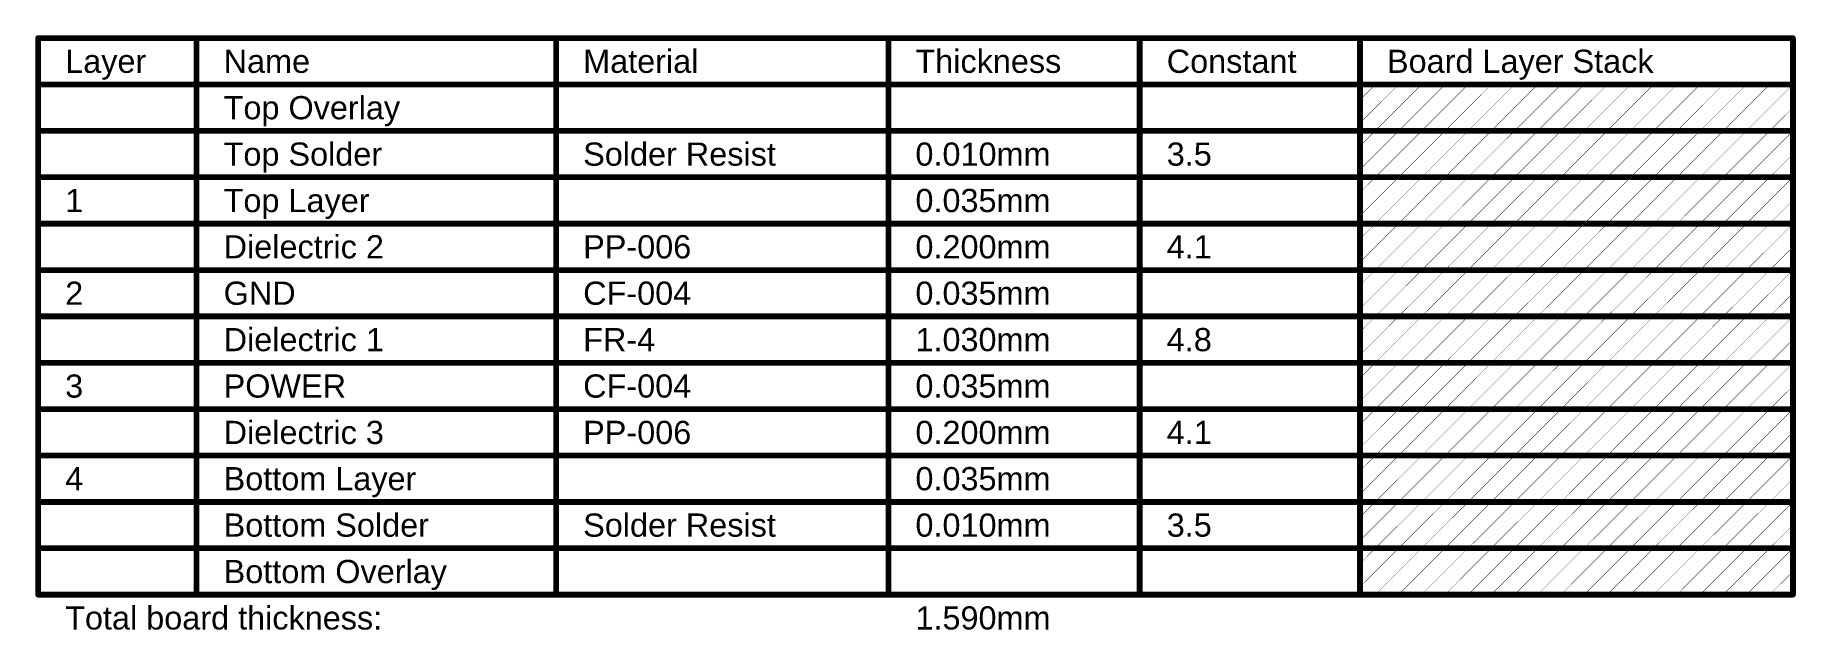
# Model space of a CAD drawing. Header units: inches. Extents: x -14 to 253, y -7 to 65.
# Drawn here: x 41.1 to 156.8, y -4.3 to 34.8 of the extents above; entities that cross this region are included whole.
import ezdxf

# ---------------------------------------------------------------- set-up
doc = ezdxf.new("R2010")
doc.units = ezdxf.units.IN
doc.layers.add('Dimensions', color=6, linetype='Continuous')
doc.styles.add('Arial', font='', dxfattribs={"height": 0.2})
doc.styles.get('Arial').set_extended_font_data('Arial')

msp = doc.modelspace()

# ---------------------------------------------------------------- texts
at = {"layer": 'Dimensions', "style": 'Arial'}
for s, height, p in [('Layer', 1.524, (43.11, 32.31)), ('Name', 1.524, (53.52, 32.31)), ('Material', 1.524, (77.14, 32.31)), ('Thickness', 1.524, (98.97, 32.31)), ('Constant', 1.524, (115.48, 32.31)), ('Board Layer Stack', 1.524, (129.95, 32.31)), ('Top Overlay', 1.524, (53.52, 29.26)), ('Top Solder', 1.524, (53.52, 26.21)), ('Solder Resist', 1.524, (77.14, 26.21)), ('0.010mm', 1.524, (98.97, 26.21)), ('3.5', 1.524, (115.48, 26.21)), ('1', 1.52, (43.11, 23.16)), ('Top Layer', 1.524, (53.52, 23.16)), ('0.035mm', 1.524, (98.97, 23.16)), ('Dielectric 2', 1.524, (53.52, 20.12)), ('PP-006', 1.524, (77.14, 20.12)), ('0.200mm', 1.524, (98.97, 20.12)), ('4.1', 1.524, (115.48, 20.12)), ('2', 1.52, (43.11, 17.07)), ('GND', 1.524, (53.52, 17.07)), ('CF-004', 1.524, (77.14, 17.07)), ('0.035mm', 1.524, (98.97, 17.07)), ('Dielectric 1', 1.524, (53.52, 14.02)), ('FR-4', 1.524, (77.14, 14.02)), ('1.030mm', 1.524, (98.97, 14.02)), ('4.8', 1.524, (115.48, 14.02)), ('3', 1.52, (43.11, 10.97)), ('POWER', 1.524, (53.52, 10.97)), ('CF-004', 1.524, (77.14, 10.97)), ('0.035mm', 1.524, (98.97, 10.97)), ('Dielectric 3', 1.524, (53.52, 7.92)), ('PP-006', 1.524, (77.14, 7.92)), ('0.200mm', 1.524, (98.97, 7.92)), ('4.1', 1.524, (115.48, 7.92)), ('4', 1.52, (43.11, 4.88)), ('Bottom Layer', 1.524, (53.52, 4.88)), ('0.035mm', 1.524, (98.97, 4.88)), ('Bottom Solder', 1.524, (53.52, 1.83)), ('Solder Resist', 1.524, (77.14, 1.83)), ('0.010mm', 1.524, (98.97, 1.83)), ('3.5', 1.524, (115.48, 1.83)), ('Bottom Overlay', 1.524, (53.52, -1.22)), ('Total board thickness:', 1.524, (43.11, -4.27)), ('1.590mm', 1.524, (98.97, -4.27))]:
    msp.add_text(s, height=height, dxfattribs=at).set_placement(p)

# ---------------------------------------------------------------- linework, layer by layer
at = {"layer": 'Dimensions'}
for points, const_width in [([(41.33, 34.59), (156.62, 34.59)], 0.381), ([(41.33, -1.98), (41.33, 34.59)], 0.381), ([(51.74, -1.98), (51.74, 34.59)], 0.381), ([(75.36, -1.98), (75.36, 34.59)], 0.381), ([(97.2, -1.98), (97.2, 34.59)], 0.381), ([(113.7, -1.98), (113.7, 34.59)], 0.381), ([(128.18, -1.98), (128.18, 34.59)], 0.381), ([(156.62, -1.98), (156.62, 34.59)], 0.381), ([(41.33, 31.55), (156.62, 31.55)], 0.381), ([(128.18, 29.01), (130.71, 31.55)], 0.0254), ([(128.18, 30.54), (129.18, 31.55)], 0.0254), ([(129.18, 28.5), (132.23, 31.55)], 0.0254), ([(130.71, 28.5), (133.76, 31.55)], 0.0254), ([(132.23, 28.5), (135.28, 31.55)], 0.0254), ([(133.76, 28.5), (136.8, 31.55)], 0.0254), ([(135.28, 28.5), (138.33, 31.55)], 0.0254), ([(136.8, 28.5), (139.85, 31.55)], 0.0254), ([(138.33, 28.5), (141.38, 31.55)], 0.0254), ([(139.85, 28.5), (142.9, 31.55)], 0.0254), ([(141.38, 28.5), (144.42, 31.55)], 0.0254), ([(142.9, 28.5), (145.95, 31.55)], 0.0254), ([(144.42, 28.5), (147.47, 31.55)], 0.0254), ([(145.95, 28.5), (149, 31.55)], 0.0254), ([(147.47, 28.5), (150.52, 31.55)], 0.0254), ([(149, 28.5), (152.04, 31.55)], 0.0254), ([(150.52, 28.5), (153.57, 31.55)], 0.0254), ([(152.04, 28.5), (155.09, 31.55)], 0.0254), ([(153.57, 28.5), (156.62, 31.55)], 0.0254), ([(155.09, 28.5), (156.62, 30.02)], 0.0254), ([(41.33, 28.5), (51.74, 28.5)], 0.381), ([(51.74, 28.5), (75.36, 28.5)], 0.381), ([(75.36, 28.5), (97.2, 28.5)], 0.381), ([(97.2, 28.5), (113.7, 28.5)], 0.381), ([(113.7, 28.5), (128.18, 28.5)], 0.381), ([(128.18, 28.5), (156.62, 28.5)], 0.381), ([(128.18, 25.97), (130.71, 28.5)], 0.0254), ([(128.18, 27.49), (129.18, 28.5)], 0.0254), ([(129.18, 25.45), (132.23, 28.5)], 0.0254), ([(130.71, 25.45), (133.76, 28.5)], 0.0254), ([(132.23, 25.45), (135.28, 28.5)], 0.0254), ([(133.76, 25.45), (136.8, 28.5)], 0.0254), ([(135.28, 25.45), (138.33, 28.5)], 0.0254), ([(136.8, 25.45), (139.85, 28.5)], 0.0254), ([(138.33, 25.45), (141.38, 28.5)], 0.0254), ([(139.85, 25.45), (142.9, 28.5)], 0.0254), ([(141.38, 25.45), (144.42, 28.5)], 0.0254), ([(142.9, 25.45), (145.95, 28.5)], 0.0254), ([(144.42, 25.45), (147.47, 28.5)], 0.0254), ([(145.95, 25.45), (149, 28.5)], 0.0254), ([(147.47, 25.45), (150.52, 28.5)], 0.0254), ([(149, 25.45), (152.04, 28.5)], 0.0254), ([(150.52, 25.45), (153.57, 28.5)], 0.0254), ([(152.04, 25.45), (155.09, 28.5)], 0.0254), ([(153.57, 25.45), (156.62, 28.5)], 0.0254), ([(155.09, 25.45), (156.62, 26.97)], 0.0254), ([(41.33, 25.45), (51.74, 25.45)], 0.381), ([(51.74, 25.45), (75.36, 25.45)], 0.381), ([(75.36, 25.45), (97.2, 25.45)], 0.381), ([(97.2, 25.45), (113.7, 25.45)], 0.381), ([(113.7, 25.45), (128.18, 25.45)], 0.381), ([(128.18, 25.45), (156.62, 25.45)], 0.381), ([(128.18, 22.92), (130.71, 25.45)], 0.0254), ([(128.18, 24.44), (129.18, 25.45)], 0.0254), ([(129.18, 22.4), (132.23, 25.45)], 0.0254), ([(130.71, 22.4), (133.76, 25.45)], 0.0254), ([(132.23, 22.4), (135.28, 25.45)], 0.0254), ([(133.76, 22.4), (136.8, 25.45)], 0.0254), ([(135.28, 22.4), (138.33, 25.45)], 0.0254), ([(136.8, 22.4), (139.85, 25.45)], 0.0254), ([(138.33, 22.4), (141.38, 25.45)], 0.0254), ([(139.85, 22.4), (142.9, 25.45)], 0.0254), ([(141.38, 22.4), (144.42, 25.45)], 0.0254), ([(142.9, 22.4), (145.95, 25.45)], 0.0254), ([(144.42, 22.4), (147.47, 25.45)], 0.0254), ([(145.95, 22.4), (149, 25.45)], 0.0254), ([(147.47, 22.4), (150.52, 25.45)], 0.0254), ([(149, 22.4), (152.04, 25.45)], 0.0254), ([(150.52, 22.4), (153.57, 25.45)], 0.0254), ([(152.04, 22.4), (155.09, 25.45)], 0.0254), ([(153.57, 22.4), (156.62, 25.45)], 0.0254), ([(155.09, 22.4), (156.62, 23.93)], 0.0254), ([(41.33, 22.4), (51.74, 22.4)], 0.381), ([(51.74, 22.4), (75.36, 22.4)], 0.381), ([(75.36, 22.4), (97.2, 22.4)], 0.381), ([(97.2, 22.4), (113.7, 22.4)], 0.381), ([(113.7, 22.4), (128.18, 22.4)], 0.381), ([(128.18, 22.4), (156.62, 22.4)], 0.381), ([(128.18, 19.87), (130.71, 22.4)], 0.0254), ([(128.18, 21.39), (129.18, 22.4)], 0.0254), ([(129.18, 19.35), (132.23, 22.4)], 0.0254), ([(130.71, 19.35), (133.76, 22.4)], 0.0254), ([(132.23, 19.35), (135.28, 22.4)], 0.0254), ([(133.76, 19.35), (136.8, 22.4)], 0.0254), ([(135.28, 19.35), (138.33, 22.4)], 0.0254), ([(136.8, 19.35), (139.85, 22.4)], 0.0254), ([(138.33, 19.35), (141.38, 22.4)], 0.0254), ([(139.85, 19.35), (142.9, 22.4)], 0.0254), ([(141.38, 19.35), (144.42, 22.4)], 0.0254), ([(142.9, 19.35), (145.95, 22.4)], 0.0254), ([(144.42, 19.35), (147.47, 22.4)], 0.0254), ([(145.95, 19.35), (149, 22.4)], 0.0254), ([(147.47, 19.35), (150.52, 22.4)], 0.0254), ([(149, 19.35), (152.04, 22.4)], 0.0254), ([(150.52, 19.35), (153.57, 22.4)], 0.0254), ([(152.04, 19.35), (155.09, 22.4)], 0.0254), ([(153.57, 19.35), (156.62, 22.4)], 0.0254), ([(155.09, 19.35), (156.62, 20.88)], 0.0254), ([(41.33, 19.35), (51.74, 19.35)], 0.381), ([(51.74, 19.35), (75.36, 19.35)], 0.381), ([(75.36, 19.35), (97.2, 19.35)], 0.381), ([(97.2, 19.35), (113.7, 19.35)], 0.381), ([(113.7, 19.35), (128.18, 19.35)], 0.381), ([(128.18, 19.35), (156.62, 19.35)], 0.381), ([(128.18, 16.82), (130.71, 19.35)], 0.0254), ([(128.18, 18.35), (129.18, 19.35)], 0.0254), ([(129.18, 16.31), (132.23, 19.35)], 0.0254), ([(130.71, 16.31), (133.76, 19.35)], 0.0254), ([(132.23, 16.31), (135.28, 19.35)], 0.0254), ([(133.76, 16.31), (136.8, 19.35)], 0.0254), ([(135.28, 16.31), (138.33, 19.35)], 0.0254), ([(136.8, 16.31), (139.85, 19.35)], 0.0254), ([(138.33, 16.31), (141.38, 19.35)], 0.0254), ([(139.85, 16.31), (142.9, 19.35)], 0.0254), ([(141.38, 16.31), (144.42, 19.35)], 0.0254), ([(142.9, 16.31), (145.95, 19.35)], 0.0254), ([(144.42, 16.31), (147.47, 19.35)], 0.0254), ([(145.95, 16.31), (149, 19.35)], 0.0254), ([(147.47, 16.31), (150.52, 19.35)], 0.0254), ([(149, 16.31), (152.04, 19.35)], 0.0254), ([(150.52, 16.31), (153.57, 19.35)], 0.0254), ([(152.04, 16.31), (155.09, 19.35)], 0.0254), ([(153.57, 16.31), (156.62, 19.35)], 0.0254), ([(155.09, 16.31), (156.62, 17.83)], 0.0254), ([(41.33, 16.31), (51.74, 16.31)], 0.381), ([(51.74, 16.31), (75.36, 16.31)], 0.381), ([(75.36, 16.31), (97.2, 16.31)], 0.381), ([(97.2, 16.31), (113.7, 16.31)], 0.381), ([(113.7, 16.31), (128.18, 16.31)], 0.381), ([(128.18, 16.31), (156.62, 16.31)], 0.381), ([(128.18, 13.77), (130.71, 16.31)], 0.0254), ([(128.18, 15.3), (129.18, 16.31)], 0.0254), ([(129.18, 13.26), (132.23, 16.31)], 0.0254), ([(130.71, 13.26), (133.76, 16.31)], 0.0254), ([(132.23, 13.26), (135.28, 16.31)], 0.0254), ([(133.76, 13.26), (136.8, 16.31)], 0.0254), ([(135.28, 13.26), (138.33, 16.31)], 0.0254), ([(136.8, 13.26), (139.85, 16.31)], 0.0254), ([(138.33, 13.26), (141.38, 16.31)], 0.0254), ([(139.85, 13.26), (142.9, 16.31)], 0.0254), ([(141.38, 13.26), (144.42, 16.31)], 0.0254), ([(142.9, 13.26), (145.95, 16.31)], 0.0254), ([(144.42, 13.26), (147.47, 16.31)], 0.0254), ([(145.95, 13.26), (149, 16.31)], 0.0254), ([(147.47, 13.26), (150.52, 16.31)], 0.0254), ([(149, 13.26), (152.04, 16.31)], 0.0254), ([(150.52, 13.26), (153.57, 16.31)], 0.0254), ([(152.04, 13.26), (155.09, 16.31)], 0.0254), ([(153.57, 13.26), (156.62, 16.31)], 0.0254), ([(155.09, 13.26), (156.62, 14.78)], 0.0254), ([(41.33, 13.26), (51.74, 13.26)], 0.381), ([(51.74, 13.26), (75.36, 13.26)], 0.381), ([(75.36, 13.26), (97.2, 13.26)], 0.381), ([(97.2, 13.26), (113.7, 13.26)], 0.381), ([(113.7, 13.26), (128.18, 13.26)], 0.381), ([(128.18, 13.26), (156.62, 13.26)], 0.381), ([(128.18, 10.73), (130.71, 13.26)], 0.0254), ([(128.18, 12.25), (129.18, 13.26)], 0.0254), ([(129.18, 10.21), (132.23, 13.26)], 0.0254), ([(130.71, 10.21), (133.76, 13.26)], 0.0254), ([(132.23, 10.21), (135.28, 13.26)], 0.0254), ([(133.76, 10.21), (136.8, 13.26)], 0.0254), ([(135.28, 10.21), (138.33, 13.26)], 0.0254), ([(136.8, 10.21), (139.85, 13.26)], 0.0254), ([(138.33, 10.21), (141.38, 13.26)], 0.0254), ([(139.85, 10.21), (142.9, 13.26)], 0.0254), ([(141.38, 10.21), (144.42, 13.26)], 0.0254), ([(142.9, 10.21), (145.95, 13.26)], 0.0254), ([(144.42, 10.21), (147.47, 13.26)], 0.0254), ([(145.95, 10.21), (149, 13.26)], 0.0254), ([(147.47, 10.21), (150.52, 13.26)], 0.0254), ([(149, 10.21), (152.04, 13.26)], 0.0254), ([(150.52, 10.21), (153.57, 13.26)], 0.0254), ([(152.04, 10.21), (155.09, 13.26)], 0.0254), ([(153.57, 10.21), (156.62, 13.26)], 0.0254), ([(155.09, 10.21), (156.62, 11.73)], 0.0254), ([(41.33, 10.21), (51.74, 10.21)], 0.381), ([(51.74, 10.21), (75.36, 10.21)], 0.381), ([(75.36, 10.21), (97.2, 10.21)], 0.381), ([(97.2, 10.21), (113.7, 10.21)], 0.381), ([(113.7, 10.21), (128.18, 10.21)], 0.381), ([(128.18, 10.21), (156.62, 10.21)], 0.381), ([(128.18, 7.68), (130.71, 10.21)], 0.0254), ([(128.18, 9.2), (129.18, 10.21)], 0.0254), ([(129.18, 7.16), (132.23, 10.21)], 0.0254), ([(130.71, 7.16), (133.76, 10.21)], 0.0254), ([(132.23, 7.16), (135.28, 10.21)], 0.0254), ([(133.76, 7.16), (136.8, 10.21)], 0.0254), ([(135.28, 7.16), (138.33, 10.21)], 0.0254), ([(136.8, 7.16), (139.85, 10.21)], 0.0254), ([(138.33, 7.16), (141.38, 10.21)], 0.0254), ([(139.85, 7.16), (142.9, 10.21)], 0.0254), ([(141.38, 7.16), (144.42, 10.21)], 0.0254), ([(142.9, 7.16), (145.95, 10.21)], 0.0254), ([(144.42, 7.16), (147.47, 10.21)], 0.0254), ([(145.95, 7.16), (149, 10.21)], 0.0254), ([(147.47, 7.16), (150.52, 10.21)], 0.0254), ([(149, 7.16), (152.04, 10.21)], 0.0254), ([(150.52, 7.16), (153.57, 10.21)], 0.0254), ([(152.04, 7.16), (155.09, 10.21)], 0.0254), ([(153.57, 7.16), (156.62, 10.21)], 0.0254), ([(155.09, 7.16), (156.62, 8.69)], 0.0254), ([(41.33, 7.16), (51.74, 7.16)], 0.381), ([(51.74, 7.16), (75.36, 7.16)], 0.381), ([(75.36, 7.16), (97.2, 7.16)], 0.381), ([(97.2, 7.16), (113.7, 7.16)], 0.381), ([(113.7, 7.16), (128.18, 7.16)], 0.381), ([(128.18, 7.16), (156.62, 7.16)], 0.381), ([(128.18, 4.63), (130.71, 7.16)], 0.0254), ([(128.18, 6.15), (129.18, 7.16)], 0.0254), ([(129.18, 4.11), (132.23, 7.16)], 0.0254), ([(130.71, 4.11), (133.76, 7.16)], 0.0254), ([(132.23, 4.11), (135.28, 7.16)], 0.0254), ([(133.76, 4.11), (136.8, 7.16)], 0.0254), ([(135.28, 4.11), (138.33, 7.16)], 0.0254), ([(136.8, 4.11), (139.85, 7.16)], 0.0254), ([(138.33, 4.11), (141.38, 7.16)], 0.0254), ([(139.85, 4.11), (142.9, 7.16)], 0.0254), ([(141.38, 4.11), (144.42, 7.16)], 0.0254), ([(142.9, 4.11), (145.95, 7.16)], 0.0254), ([(144.42, 4.11), (147.47, 7.16)], 0.0254), ([(145.95, 4.11), (149, 7.16)], 0.0254), ([(147.47, 4.11), (150.52, 7.16)], 0.0254), ([(149, 4.11), (152.04, 7.16)], 0.0254), ([(150.52, 4.11), (153.57, 7.16)], 0.0254), ([(152.04, 4.11), (155.09, 7.16)], 0.0254), ([(153.57, 4.11), (156.62, 7.16)], 0.0254), ([(155.09, 4.11), (156.62, 5.64)], 0.0254), ([(41.33, 4.11), (51.74, 4.11)], 0.381), ([(51.74, 4.11), (75.36, 4.11)], 0.381), ([(75.36, 4.11), (97.2, 4.11)], 0.381), ([(97.2, 4.11), (113.7, 4.11)], 0.381), ([(113.7, 4.11), (128.18, 4.11)], 0.381), ([(128.18, 4.11), (156.62, 4.11)], 0.381), ([(128.18, 1.58), (130.71, 4.11)], 0.0254), ([(128.18, 3.11), (129.18, 4.11)], 0.0254), ([(129.18, 1.07), (132.23, 4.11)], 0.0254), ([(130.71, 1.07), (133.76, 4.11)], 0.0254), ([(132.23, 1.07), (135.28, 4.11)], 0.0254), ([(133.76, 1.07), (136.8, 4.11)], 0.0254), ([(135.28, 1.07), (138.33, 4.11)], 0.0254), ([(136.8, 1.07), (139.85, 4.11)], 0.0254), ([(138.33, 1.07), (141.38, 4.11)], 0.0254), ([(139.85, 1.07), (142.9, 4.11)], 0.0254), ([(141.38, 1.07), (144.42, 4.11)], 0.0254), ([(142.9, 1.07), (145.95, 4.11)], 0.0254), ([(144.42, 1.07), (147.47, 4.11)], 0.0254), ([(145.95, 1.07), (149, 4.11)], 0.0254), ([(147.47, 1.07), (150.52, 4.11)], 0.0254), ([(149, 1.07), (152.04, 4.11)], 0.0254), ([(150.52, 1.07), (153.57, 4.11)], 0.0254), ([(152.04, 1.07), (155.09, 4.11)], 0.0254), ([(153.57, 1.07), (156.62, 4.11)], 0.0254), ([(155.09, 1.07), (156.62, 2.59)], 0.0254), ([(41.33, 1.07), (51.74, 1.07)], 0.381), ([(51.74, 1.07), (75.36, 1.07)], 0.381), ([(75.36, 1.07), (97.2, 1.07)], 0.381), ([(97.2, 1.07), (113.7, 1.07)], 0.381), ([(113.7, 1.07), (128.18, 1.07)], 0.381), ([(128.18, 1.07), (156.62, 1.07)], 0.381), ([(128.18, -1.47), (130.71, 1.07)], 0.0254), ([(128.18, 0.06), (129.18, 1.07)], 0.0254), ([(129.18, -1.98), (132.23, 1.07)], 0.0254), ([(130.71, -1.98), (133.76, 1.07)], 0.0254), ([(132.23, -1.98), (135.28, 1.07)], 0.0254), ([(133.76, -1.98), (136.8, 1.07)], 0.0254), ([(135.28, -1.98), (138.33, 1.07)], 0.0254), ([(136.8, -1.98), (139.85, 1.07)], 0.0254), ([(138.33, -1.98), (141.38, 1.07)], 0.0254), ([(139.85, -1.98), (142.9, 1.07)], 0.0254), ([(141.38, -1.98), (144.42, 1.07)], 0.0254), ([(142.9, -1.98), (145.95, 1.07)], 0.0254), ([(144.42, -1.98), (147.47, 1.07)], 0.0254), ([(145.95, -1.98), (149, 1.07)], 0.0254), ([(147.47, -1.98), (150.52, 1.07)], 0.0254), ([(149, -1.98), (152.04, 1.07)], 0.0254), ([(150.52, -1.98), (153.57, 1.07)], 0.0254), ([(152.04, -1.98), (155.09, 1.07)], 0.0254), ([(153.57, -1.98), (156.62, 1.07)], 0.0254), ([(155.09, -1.98), (156.62, -0.46)], 0.0254), ([(41.33, -1.98), (51.74, -1.98)], 0.381), ([(51.74, -1.98), (75.36, -1.98)], 0.381), ([(75.36, -1.98), (97.2, -1.98)], 0.381), ([(97.2, -1.98), (113.7, -1.98)], 0.381), ([(113.7, -1.98), (128.18, -1.98)], 0.381), ([(128.18, -1.98), (156.62, -1.98)], 0.381)]:
    msp.add_lwpolyline(points, dxfattribs=dict(at, const_width=const_width))
for points, const_width in [([(41.24, 34.59, 1), (41.43, 34.59, 1)], 0.191), ([(41.24, 34.59, 1), (41.43, 34.59, 1)], 0.191), ([(51.65, 34.59, 1), (51.84, 34.59, 1)], 0.191), ([(75.26, 34.59, 1), (75.45, 34.59, 1)], 0.191), ([(97.1, 34.59, 1), (97.29, 34.59, 1)], 0.191), ([(113.61, 34.59, 1), (113.8, 34.59, 1)], 0.191), ([(128.08, 34.59, 1), (128.27, 34.59, 1)], 0.191), ([(156.52, 34.59, 1), (156.71, 34.59, 1)], 0.191), ([(156.52, 34.59, 1), (156.71, 34.59, 1)], 0.191), ([(41.24, 31.55, 1), (41.43, 31.55, 1)], 0.191), ([(129.18, 31.55, 1), (129.19, 31.55, 1)], 0.0127), ([(130.7, 31.55, 1), (130.71, 31.55, 1)], 0.0127), ([(132.23, 31.55, 1), (132.24, 31.55, 1)], 0.0127), ([(133.75, 31.55, 1), (133.76, 31.55, 1)], 0.0127), ([(135.27, 31.55, 1), (135.29, 31.55, 1)], 0.0127), ([(136.8, 31.55, 1), (136.81, 31.55, 1)], 0.0127), ([(138.32, 31.55, 1), (138.33, 31.55, 1)], 0.0127), ([(139.85, 31.55, 1), (139.86, 31.55, 1)], 0.0127), ([(141.37, 31.55, 1), (141.38, 31.55, 1)], 0.0127), ([(142.89, 31.55, 1), (142.91, 31.55, 1)], 0.0127), ([(144.42, 31.55, 1), (144.43, 31.55, 1)], 0.0127), ([(145.94, 31.55, 1), (145.95, 31.55, 1)], 0.0127), ([(147.47, 31.55, 1), (147.48, 31.55, 1)], 0.0127), ([(148.99, 31.55, 1), (149, 31.55, 1)], 0.0127), ([(150.51, 31.55, 1), (150.53, 31.55, 1)], 0.0127), ([(152.04, 31.55, 1), (152.05, 31.55, 1)], 0.0127), ([(153.56, 31.55, 1), (153.57, 31.55, 1)], 0.0127), ([(155.09, 31.55, 1), (155.1, 31.55, 1)], 0.0127), ([(156.52, 31.55, 1), (156.71, 31.55, 1)], 0.191), ([(156.61, 31.55, 1), (156.62, 31.55, 1)], 0.0127), ([(128.17, 30.54, 1), (128.18, 30.54, 1)], 0.0127), ([(128.17, 29.01, 1), (128.18, 29.01, 1)], 0.0127), ([(156.61, 30.02, 1), (156.62, 30.02, 1)], 0.0127), ([(41.24, 28.5, 1), (41.43, 28.5, 1)], 0.191), ([(51.65, 28.5, 1), (51.84, 28.5, 1)], 0.191), ([(51.65, 28.5, 1), (51.84, 28.5, 1)], 0.191), ([(75.26, 28.5, 1), (75.45, 28.5, 1)], 0.191), ([(75.26, 28.5, 1), (75.45, 28.5, 1)], 0.191), ([(97.1, 28.5, 1), (97.29, 28.5, 1)], 0.191), ([(97.1, 28.5, 1), (97.29, 28.5, 1)], 0.191), ([(113.61, 28.5, 1), (113.8, 28.5, 1)], 0.191), ([(113.61, 28.5, 1), (113.8, 28.5, 1)], 0.191), ([(128.08, 28.5, 1), (128.27, 28.5, 1)], 0.191), ([(128.08, 28.5, 1), (128.27, 28.5, 1)], 0.191), ([(129.18, 28.5, 1), (129.19, 28.5, 1)], 0.0127), ([(129.18, 28.5, 1), (129.19, 28.5, 1)], 0.0127), ([(130.7, 28.5, 1), (130.71, 28.5, 1)], 0.0127), ([(130.7, 28.5, 1), (130.71, 28.5, 1)], 0.0127), ([(132.23, 28.5, 1), (132.24, 28.5, 1)], 0.0127), ([(132.23, 28.5, 1), (132.24, 28.5, 1)], 0.0127), ([(133.75, 28.5, 1), (133.76, 28.5, 1)], 0.0127), ([(133.75, 28.5, 1), (133.76, 28.5, 1)], 0.0127), ([(135.27, 28.5, 1), (135.29, 28.5, 1)], 0.0127), ([(135.27, 28.5, 1), (135.29, 28.5, 1)], 0.0127), ([(136.8, 28.5, 1), (136.81, 28.5, 1)], 0.0127), ([(136.8, 28.5, 1), (136.81, 28.5, 1)], 0.0127), ([(138.32, 28.5, 1), (138.33, 28.5, 1)], 0.0127), ([(138.32, 28.5, 1), (138.33, 28.5, 1)], 0.0127), ([(139.85, 28.5, 1), (139.86, 28.5, 1)], 0.0127), ([(139.85, 28.5, 1), (139.86, 28.5, 1)], 0.0127), ([(141.37, 28.5, 1), (141.38, 28.5, 1)], 0.0127), ([(141.37, 28.5, 1), (141.38, 28.5, 1)], 0.0127), ([(142.89, 28.5, 1), (142.91, 28.5, 1)], 0.0127), ([(142.89, 28.5, 1), (142.91, 28.5, 1)], 0.0127), ([(144.42, 28.5, 1), (144.43, 28.5, 1)], 0.0127), ([(144.42, 28.5, 1), (144.43, 28.5, 1)], 0.0127), ([(145.94, 28.5, 1), (145.95, 28.5, 1)], 0.0127), ([(145.94, 28.5, 1), (145.95, 28.5, 1)], 0.0127), ([(147.47, 28.5, 1), (147.48, 28.5, 1)], 0.0127), ([(147.47, 28.5, 1), (147.48, 28.5, 1)], 0.0127), ([(148.99, 28.5, 1), (149, 28.5, 1)], 0.0127), ([(148.99, 28.5, 1), (149, 28.5, 1)], 0.0127), ([(150.51, 28.5, 1), (150.53, 28.5, 1)], 0.0127), ([(150.51, 28.5, 1), (150.53, 28.5, 1)], 0.0127), ([(152.04, 28.5, 1), (152.05, 28.5, 1)], 0.0127), ([(152.04, 28.5, 1), (152.05, 28.5, 1)], 0.0127), ([(153.56, 28.5, 1), (153.57, 28.5, 1)], 0.0127), ([(153.56, 28.5, 1), (153.57, 28.5, 1)], 0.0127), ([(155.09, 28.5, 1), (155.1, 28.5, 1)], 0.0127), ([(155.09, 28.5, 1), (155.1, 28.5, 1)], 0.0127), ([(156.52, 28.5, 1), (156.71, 28.5, 1)], 0.191), ([(156.61, 28.5, 1), (156.62, 28.5, 1)], 0.0127), ([(128.17, 27.49, 1), (128.18, 27.49, 1)], 0.0127), ([(156.61, 26.97, 1), (156.62, 26.97, 1)], 0.0127), ([(41.24, 25.45, 1), (41.43, 25.45, 1)], 0.191), ([(51.65, 25.45, 1), (51.84, 25.45, 1)], 0.191), ([(51.65, 25.45, 1), (51.84, 25.45, 1)], 0.191), ([(75.26, 25.45, 1), (75.45, 25.45, 1)], 0.191), ([(75.26, 25.45, 1), (75.45, 25.45, 1)], 0.191), ([(97.1, 25.45, 1), (97.29, 25.45, 1)], 0.191), ([(97.1, 25.45, 1), (97.29, 25.45, 1)], 0.191), ([(113.61, 25.45, 1), (113.8, 25.45, 1)], 0.191), ([(113.61, 25.45, 1), (113.8, 25.45, 1)], 0.191), ([(128.08, 25.45, 1), (128.27, 25.45, 1)], 0.191), ([(128.08, 25.45, 1), (128.27, 25.45, 1)], 0.191), ([(128.17, 25.97, 1), (128.18, 25.97, 1)], 0.0127), ([(129.18, 25.45, 1), (129.19, 25.45, 1)], 0.0127), ([(129.18, 25.45, 1), (129.19, 25.45, 1)], 0.0127), ([(130.7, 25.45, 1), (130.71, 25.45, 1)], 0.0127), ([(130.7, 25.45, 1), (130.71, 25.45, 1)], 0.0127), ([(132.23, 25.45, 1), (132.24, 25.45, 1)], 0.0127), ([(132.23, 25.45, 1), (132.24, 25.45, 1)], 0.0127), ([(133.75, 25.45, 1), (133.76, 25.45, 1)], 0.0127), ([(133.75, 25.45, 1), (133.76, 25.45, 1)], 0.0127), ([(135.27, 25.45, 1), (135.29, 25.45, 1)], 0.0127), ([(135.27, 25.45, 1), (135.29, 25.45, 1)], 0.0127), ([(136.8, 25.45, 1), (136.81, 25.45, 1)], 0.0127), ([(136.8, 25.45, 1), (136.81, 25.45, 1)], 0.0127), ([(138.32, 25.45, 1), (138.33, 25.45, 1)], 0.0127), ([(138.32, 25.45, 1), (138.33, 25.45, 1)], 0.0127), ([(139.85, 25.45, 1), (139.86, 25.45, 1)], 0.0127), ([(139.85, 25.45, 1), (139.86, 25.45, 1)], 0.0127), ([(141.37, 25.45, 1), (141.38, 25.45, 1)], 0.0127), ([(141.37, 25.45, 1), (141.38, 25.45, 1)], 0.0127), ([(142.89, 25.45, 1), (142.91, 25.45, 1)], 0.0127), ([(142.89, 25.45, 1), (142.91, 25.45, 1)], 0.0127), ([(144.42, 25.45, 1), (144.43, 25.45, 1)], 0.0127), ([(144.42, 25.45, 1), (144.43, 25.45, 1)], 0.0127), ([(145.94, 25.45, 1), (145.95, 25.45, 1)], 0.0127), ([(145.94, 25.45, 1), (145.95, 25.45, 1)], 0.0127), ([(147.47, 25.45, 1), (147.48, 25.45, 1)], 0.0127), ([(147.47, 25.45, 1), (147.48, 25.45, 1)], 0.0127), ([(148.99, 25.45, 1), (149, 25.45, 1)], 0.0127), ([(148.99, 25.45, 1), (149, 25.45, 1)], 0.0127), ([(150.51, 25.45, 1), (150.53, 25.45, 1)], 0.0127), ([(150.51, 25.45, 1), (150.53, 25.45, 1)], 0.0127), ([(152.04, 25.45, 1), (152.05, 25.45, 1)], 0.0127), ([(152.04, 25.45, 1), (152.05, 25.45, 1)], 0.0127), ([(153.56, 25.45, 1), (153.57, 25.45, 1)], 0.0127), ([(153.56, 25.45, 1), (153.57, 25.45, 1)], 0.0127), ([(155.09, 25.45, 1), (155.1, 25.45, 1)], 0.0127), ([(155.09, 25.45, 1), (155.1, 25.45, 1)], 0.0127), ([(156.52, 25.45, 1), (156.71, 25.45, 1)], 0.191), ([(156.61, 25.45, 1), (156.62, 25.45, 1)], 0.0127), ([(128.17, 24.44, 1), (128.18, 24.44, 1)], 0.0127), ([(156.61, 23.93, 1), (156.62, 23.93, 1)], 0.0127), ([(41.24, 22.4, 1), (41.43, 22.4, 1)], 0.191), ([(51.65, 22.4, 1), (51.84, 22.4, 1)], 0.191), ([(51.65, 22.4, 1), (51.84, 22.4, 1)], 0.191), ([(75.26, 22.4, 1), (75.45, 22.4, 1)], 0.191), ([(75.26, 22.4, 1), (75.45, 22.4, 1)], 0.191), ([(97.1, 22.4, 1), (97.29, 22.4, 1)], 0.191), ([(97.1, 22.4, 1), (97.29, 22.4, 1)], 0.191), ([(113.61, 22.4, 1), (113.8, 22.4, 1)], 0.191), ([(113.61, 22.4, 1), (113.8, 22.4, 1)], 0.191), ([(128.08, 22.4, 1), (128.27, 22.4, 1)], 0.191), ([(128.08, 22.4, 1), (128.27, 22.4, 1)], 0.191), ([(128.17, 22.92, 1), (128.18, 22.92, 1)], 0.0127), ([(129.18, 22.4, 1), (129.19, 22.4, 1)], 0.0127), ([(129.18, 22.4, 1), (129.19, 22.4, 1)], 0.0127), ([(130.7, 22.4, 1), (130.71, 22.4, 1)], 0.0127), ([(130.7, 22.4, 1), (130.71, 22.4, 1)], 0.0127), ([(132.23, 22.4, 1), (132.24, 22.4, 1)], 0.0127), ([(132.23, 22.4, 1), (132.24, 22.4, 1)], 0.0127), ([(133.75, 22.4, 1), (133.76, 22.4, 1)], 0.0127), ([(133.75, 22.4, 1), (133.76, 22.4, 1)], 0.0127), ([(135.27, 22.4, 1), (135.29, 22.4, 1)], 0.0127), ([(135.27, 22.4, 1), (135.29, 22.4, 1)], 0.0127), ([(136.8, 22.4, 1), (136.81, 22.4, 1)], 0.0127), ([(136.8, 22.4, 1), (136.81, 22.4, 1)], 0.0127), ([(138.32, 22.4, 1), (138.33, 22.4, 1)], 0.0127), ([(138.32, 22.4, 1), (138.33, 22.4, 1)], 0.0127), ([(139.85, 22.4, 1), (139.86, 22.4, 1)], 0.0127), ([(139.85, 22.4, 1), (139.86, 22.4, 1)], 0.0127), ([(141.37, 22.4, 1), (141.38, 22.4, 1)], 0.0127), ([(141.37, 22.4, 1), (141.38, 22.4, 1)], 0.0127), ([(142.89, 22.4, 1), (142.91, 22.4, 1)], 0.0127), ([(142.89, 22.4, 1), (142.91, 22.4, 1)], 0.0127), ([(144.42, 22.4, 1), (144.43, 22.4, 1)], 0.0127), ([(144.42, 22.4, 1), (144.43, 22.4, 1)], 0.0127), ([(145.94, 22.4, 1), (145.95, 22.4, 1)], 0.0127), ([(145.94, 22.4, 1), (145.95, 22.4, 1)], 0.0127), ([(147.47, 22.4, 1), (147.48, 22.4, 1)], 0.0127), ([(147.47, 22.4, 1), (147.48, 22.4, 1)], 0.0127), ([(148.99, 22.4, 1), (149, 22.4, 1)], 0.0127), ([(148.99, 22.4, 1), (149, 22.4, 1)], 0.0127), ([(150.51, 22.4, 1), (150.53, 22.4, 1)], 0.0127), ([(150.51, 22.4, 1), (150.53, 22.4, 1)], 0.0127), ([(152.04, 22.4, 1), (152.05, 22.4, 1)], 0.0127), ([(152.04, 22.4, 1), (152.05, 22.4, 1)], 0.0127), ([(153.56, 22.4, 1), (153.57, 22.4, 1)], 0.0127), ([(153.56, 22.4, 1), (153.57, 22.4, 1)], 0.0127), ([(155.09, 22.4, 1), (155.1, 22.4, 1)], 0.0127), ([(155.09, 22.4, 1), (155.1, 22.4, 1)], 0.0127), ([(156.52, 22.4, 1), (156.71, 22.4, 1)], 0.191), ([(156.61, 22.4, 1), (156.62, 22.4, 1)], 0.0127), ([(128.17, 21.39, 1), (128.18, 21.39, 1)], 0.0127), ([(156.61, 20.88, 1), (156.62, 20.88, 1)], 0.0127), ([(128.17, 19.87, 1), (128.18, 19.87, 1)], 0.0127), ([(41.24, 19.35, 1), (41.43, 19.35, 1)], 0.191), ([(51.65, 19.35, 1), (51.84, 19.35, 1)], 0.191), ([(51.65, 19.35, 1), (51.84, 19.35, 1)], 0.191), ([(75.26, 19.35, 1), (75.45, 19.35, 1)], 0.191), ([(75.26, 19.35, 1), (75.45, 19.35, 1)], 0.191), ([(97.1, 19.35, 1), (97.29, 19.35, 1)], 0.191), ([(97.1, 19.35, 1), (97.29, 19.35, 1)], 0.191), ([(113.61, 19.35, 1), (113.8, 19.35, 1)], 0.191), ([(113.61, 19.35, 1), (113.8, 19.35, 1)], 0.191), ([(128.08, 19.35, 1), (128.27, 19.35, 1)], 0.191), ([(128.08, 19.35, 1), (128.27, 19.35, 1)], 0.191), ([(129.18, 19.35, 1), (129.19, 19.35, 1)], 0.0127), ([(129.18, 19.35, 1), (129.19, 19.35, 1)], 0.0127), ([(130.7, 19.35, 1), (130.71, 19.35, 1)], 0.0127), ([(130.7, 19.35, 1), (130.71, 19.35, 1)], 0.0127), ([(132.23, 19.35, 1), (132.24, 19.35, 1)], 0.0127), ([(132.23, 19.35, 1), (132.24, 19.35, 1)], 0.0127), ([(133.75, 19.35, 1), (133.76, 19.35, 1)], 0.0127), ([(133.75, 19.35, 1), (133.76, 19.35, 1)], 0.0127), ([(135.27, 19.35, 1), (135.29, 19.35, 1)], 0.0127), ([(135.27, 19.35, 1), (135.29, 19.35, 1)], 0.0127), ([(136.8, 19.35, 1), (136.81, 19.35, 1)], 0.0127), ([(136.8, 19.35, 1), (136.81, 19.35, 1)], 0.0127), ([(138.32, 19.35, 1), (138.33, 19.35, 1)], 0.0127), ([(138.32, 19.35, 1), (138.33, 19.35, 1)], 0.0127), ([(139.85, 19.35, 1), (139.86, 19.35, 1)], 0.0127), ([(139.85, 19.35, 1), (139.86, 19.35, 1)], 0.0127), ([(141.37, 19.35, 1), (141.38, 19.35, 1)], 0.0127), ([(141.37, 19.35, 1), (141.38, 19.35, 1)], 0.0127), ([(142.89, 19.35, 1), (142.91, 19.35, 1)], 0.0127), ([(142.89, 19.35, 1), (142.91, 19.35, 1)], 0.0127), ([(144.42, 19.35, 1), (144.43, 19.35, 1)], 0.0127), ([(144.42, 19.35, 1), (144.43, 19.35, 1)], 0.0127), ([(145.94, 19.35, 1), (145.95, 19.35, 1)], 0.0127), ([(145.94, 19.35, 1), (145.95, 19.35, 1)], 0.0127), ([(147.47, 19.35, 1), (147.48, 19.35, 1)], 0.0127), ([(147.47, 19.35, 1), (147.48, 19.35, 1)], 0.0127), ([(148.99, 19.35, 1), (149, 19.35, 1)], 0.0127), ([(148.99, 19.35, 1), (149, 19.35, 1)], 0.0127), ([(150.51, 19.35, 1), (150.53, 19.35, 1)], 0.0127), ([(150.51, 19.35, 1), (150.53, 19.35, 1)], 0.0127), ([(152.04, 19.35, 1), (152.05, 19.35, 1)], 0.0127), ([(152.04, 19.35, 1), (152.05, 19.35, 1)], 0.0127), ([(153.56, 19.35, 1), (153.57, 19.35, 1)], 0.0127), ([(153.56, 19.35, 1), (153.57, 19.35, 1)], 0.0127), ([(155.09, 19.35, 1), (155.1, 19.35, 1)], 0.0127), ([(155.09, 19.35, 1), (155.1, 19.35, 1)], 0.0127), ([(156.52, 19.35, 1), (156.71, 19.35, 1)], 0.191), ([(156.61, 19.35, 1), (156.62, 19.35, 1)], 0.0127), ([(128.17, 18.35, 1), (128.18, 18.35, 1)], 0.0127), ([(156.61, 17.83, 1), (156.62, 17.83, 1)], 0.0127), ([(41.24, 16.31, 1), (41.43, 16.31, 1)], 0.191), ([(51.65, 16.31, 1), (51.84, 16.31, 1)], 0.191), ([(51.65, 16.31, 1), (51.84, 16.31, 1)], 0.191), ([(75.26, 16.31, 1), (75.45, 16.31, 1)], 0.191), ([(75.26, 16.31, 1), (75.45, 16.31, 1)], 0.191), ([(97.1, 16.31, 1), (97.29, 16.31, 1)], 0.191), ([(97.1, 16.31, 1), (97.29, 16.31, 1)], 0.191), ([(113.61, 16.31, 1), (113.8, 16.31, 1)], 0.191), ([(113.61, 16.31, 1), (113.8, 16.31, 1)], 0.191), ([(128.08, 16.31, 1), (128.27, 16.31, 1)], 0.191), ([(128.08, 16.31, 1), (128.27, 16.31, 1)], 0.191), ([(128.17, 16.82, 1), (128.18, 16.82, 1)], 0.0127), ([(129.18, 16.31, 1), (129.19, 16.31, 1)], 0.0127), ([(129.18, 16.31, 1), (129.19, 16.31, 1)], 0.0127), ([(130.7, 16.31, 1), (130.71, 16.31, 1)], 0.0127), ([(130.7, 16.31, 1), (130.71, 16.31, 1)], 0.0127), ([(132.23, 16.31, 1), (132.24, 16.31, 1)], 0.0127), ([(132.23, 16.31, 1), (132.24, 16.31, 1)], 0.0127), ([(133.75, 16.31, 1), (133.76, 16.31, 1)], 0.0127), ([(133.75, 16.31, 1), (133.76, 16.31, 1)], 0.0127), ([(135.27, 16.31, 1), (135.29, 16.31, 1)], 0.0127), ([(135.27, 16.31, 1), (135.29, 16.31, 1)], 0.0127), ([(136.8, 16.31, 1), (136.81, 16.31, 1)], 0.0127), ([(136.8, 16.31, 1), (136.81, 16.31, 1)], 0.0127), ([(138.32, 16.31, 1), (138.33, 16.31, 1)], 0.0127), ([(138.32, 16.31, 1), (138.33, 16.31, 1)], 0.0127), ([(139.85, 16.31, 1), (139.86, 16.31, 1)], 0.0127), ([(139.85, 16.31, 1), (139.86, 16.31, 1)], 0.0127), ([(141.37, 16.31, 1), (141.38, 16.31, 1)], 0.0127), ([(141.37, 16.31, 1), (141.38, 16.31, 1)], 0.0127), ([(142.89, 16.31, 1), (142.91, 16.31, 1)], 0.0127), ([(142.89, 16.31, 1), (142.91, 16.31, 1)], 0.0127), ([(144.42, 16.31, 1), (144.43, 16.31, 1)], 0.0127), ([(144.42, 16.31, 1), (144.43, 16.31, 1)], 0.0127), ([(145.94, 16.31, 1), (145.95, 16.31, 1)], 0.0127), ([(145.94, 16.31, 1), (145.95, 16.31, 1)], 0.0127), ([(147.47, 16.31, 1), (147.48, 16.31, 1)], 0.0127), ([(147.47, 16.31, 1), (147.48, 16.31, 1)], 0.0127), ([(148.99, 16.31, 1), (149, 16.31, 1)], 0.0127), ([(148.99, 16.31, 1), (149, 16.31, 1)], 0.0127), ([(150.51, 16.31, 1), (150.53, 16.31, 1)], 0.0127), ([(150.51, 16.31, 1), (150.53, 16.31, 1)], 0.0127), ([(152.04, 16.31, 1), (152.05, 16.31, 1)], 0.0127), ([(152.04, 16.31, 1), (152.05, 16.31, 1)], 0.0127), ([(153.56, 16.31, 1), (153.57, 16.31, 1)], 0.0127), ([(153.56, 16.31, 1), (153.57, 16.31, 1)], 0.0127), ([(155.09, 16.31, 1), (155.1, 16.31, 1)], 0.0127), ([(155.09, 16.31, 1), (155.1, 16.31, 1)], 0.0127), ([(156.52, 16.31, 1), (156.71, 16.31, 1)], 0.191), ([(156.61, 16.31, 1), (156.62, 16.31, 1)], 0.0127), ([(128.17, 15.3, 1), (128.18, 15.3, 1)], 0.0127), ([(156.61, 14.78, 1), (156.62, 14.78, 1)], 0.0127), ([(41.24, 13.26, 1), (41.43, 13.26, 1)], 0.191), ([(51.65, 13.26, 1), (51.84, 13.26, 1)], 0.191), ([(51.65, 13.26, 1), (51.84, 13.26, 1)], 0.191), ([(75.26, 13.26, 1), (75.45, 13.26, 1)], 0.191), ([(75.26, 13.26, 1), (75.45, 13.26, 1)], 0.191), ([(97.1, 13.26, 1), (97.29, 13.26, 1)], 0.191), ([(97.1, 13.26, 1), (97.29, 13.26, 1)], 0.191), ([(113.61, 13.26, 1), (113.8, 13.26, 1)], 0.191), ([(113.61, 13.26, 1), (113.8, 13.26, 1)], 0.191), ([(128.08, 13.26, 1), (128.27, 13.26, 1)], 0.191), ([(128.08, 13.26, 1), (128.27, 13.26, 1)], 0.191), ([(128.17, 13.77, 1), (128.18, 13.77, 1)], 0.0127), ([(129.18, 13.26, 1), (129.19, 13.26, 1)], 0.0127), ([(129.18, 13.26, 1), (129.19, 13.26, 1)], 0.0127), ([(130.7, 13.26, 1), (130.71, 13.26, 1)], 0.0127), ([(130.7, 13.26, 1), (130.71, 13.26, 1)], 0.0127), ([(132.23, 13.26, 1), (132.24, 13.26, 1)], 0.0127), ([(132.23, 13.26, 1), (132.24, 13.26, 1)], 0.0127), ([(133.75, 13.26, 1), (133.76, 13.26, 1)], 0.0127), ([(133.75, 13.26, 1), (133.76, 13.26, 1)], 0.0127), ([(135.27, 13.26, 1), (135.29, 13.26, 1)], 0.0127), ([(135.27, 13.26, 1), (135.29, 13.26, 1)], 0.0127), ([(136.8, 13.26, 1), (136.81, 13.26, 1)], 0.0127), ([(136.8, 13.26, 1), (136.81, 13.26, 1)], 0.0127), ([(138.32, 13.26, 1), (138.33, 13.26, 1)], 0.0127), ([(138.32, 13.26, 1), (138.33, 13.26, 1)], 0.0127), ([(139.85, 13.26, 1), (139.86, 13.26, 1)], 0.0127), ([(139.85, 13.26, 1), (139.86, 13.26, 1)], 0.0127), ([(141.37, 13.26, 1), (141.38, 13.26, 1)], 0.0127), ([(141.37, 13.26, 1), (141.38, 13.26, 1)], 0.0127), ([(142.89, 13.26, 1), (142.91, 13.26, 1)], 0.0127), ([(142.89, 13.26, 1), (142.91, 13.26, 1)], 0.0127), ([(144.42, 13.26, 1), (144.43, 13.26, 1)], 0.0127), ([(144.42, 13.26, 1), (144.43, 13.26, 1)], 0.0127), ([(145.94, 13.26, 1), (145.95, 13.26, 1)], 0.0127), ([(145.94, 13.26, 1), (145.95, 13.26, 1)], 0.0127), ([(147.47, 13.26, 1), (147.48, 13.26, 1)], 0.0127), ([(147.47, 13.26, 1), (147.48, 13.26, 1)], 0.0127), ([(148.99, 13.26, 1), (149, 13.26, 1)], 0.0127), ([(148.99, 13.26, 1), (149, 13.26, 1)], 0.0127), ([(150.51, 13.26, 1), (150.53, 13.26, 1)], 0.0127), ([(150.51, 13.26, 1), (150.53, 13.26, 1)], 0.0127), ([(152.04, 13.26, 1), (152.05, 13.26, 1)], 0.0127), ([(152.04, 13.26, 1), (152.05, 13.26, 1)], 0.0127), ([(153.56, 13.26, 1), (153.57, 13.26, 1)], 0.0127), ([(153.56, 13.26, 1), (153.57, 13.26, 1)], 0.0127), ([(155.09, 13.26, 1), (155.1, 13.26, 1)], 0.0127), ([(155.09, 13.26, 1), (155.1, 13.26, 1)], 0.0127), ([(156.52, 13.26, 1), (156.71, 13.26, 1)], 0.191), ([(156.61, 13.26, 1), (156.62, 13.26, 1)], 0.0127), ([(128.17, 12.25, 1), (128.18, 12.25, 1)], 0.0127), ([(156.61, 11.73, 1), (156.62, 11.73, 1)], 0.0127), ([(128.17, 10.73, 1), (128.18, 10.73, 1)], 0.0127), ([(41.24, 10.21, 1), (41.43, 10.21, 1)], 0.191), ([(51.65, 10.21, 1), (51.84, 10.21, 1)], 0.191), ([(51.65, 10.21, 1), (51.84, 10.21, 1)], 0.191), ([(75.26, 10.21, 1), (75.45, 10.21, 1)], 0.191), ([(75.26, 10.21, 1), (75.45, 10.21, 1)], 0.191), ([(97.1, 10.21, 1), (97.29, 10.21, 1)], 0.191), ([(97.1, 10.21, 1), (97.29, 10.21, 1)], 0.191), ([(113.61, 10.21, 1), (113.8, 10.21, 1)], 0.191), ([(113.61, 10.21, 1), (113.8, 10.21, 1)], 0.191), ([(128.08, 10.21, 1), (128.27, 10.21, 1)], 0.191), ([(128.08, 10.21, 1), (128.27, 10.21, 1)], 0.191), ([(129.18, 10.21, 1), (129.19, 10.21, 1)], 0.0127), ([(129.18, 10.21, 1), (129.19, 10.21, 1)], 0.0127), ([(130.7, 10.21, 1), (130.71, 10.21, 1)], 0.0127), ([(130.7, 10.21, 1), (130.71, 10.21, 1)], 0.0127), ([(132.23, 10.21, 1), (132.24, 10.21, 1)], 0.0127), ([(132.23, 10.21, 1), (132.24, 10.21, 1)], 0.0127), ([(133.75, 10.21, 1), (133.76, 10.21, 1)], 0.0127), ([(133.75, 10.21, 1), (133.76, 10.21, 1)], 0.0127), ([(135.27, 10.21, 1), (135.29, 10.21, 1)], 0.0127), ([(135.27, 10.21, 1), (135.29, 10.21, 1)], 0.0127), ([(136.8, 10.21, 1), (136.81, 10.21, 1)], 0.0127), ([(136.8, 10.21, 1), (136.81, 10.21, 1)], 0.0127), ([(138.32, 10.21, 1), (138.33, 10.21, 1)], 0.0127), ([(138.32, 10.21, 1), (138.33, 10.21, 1)], 0.0127), ([(139.85, 10.21, 1), (139.86, 10.21, 1)], 0.0127), ([(139.85, 10.21, 1), (139.86, 10.21, 1)], 0.0127), ([(141.37, 10.21, 1), (141.38, 10.21, 1)], 0.0127), ([(141.37, 10.21, 1), (141.38, 10.21, 1)], 0.0127), ([(142.89, 10.21, 1), (142.91, 10.21, 1)], 0.0127), ([(142.89, 10.21, 1), (142.91, 10.21, 1)], 0.0127), ([(144.42, 10.21, 1), (144.43, 10.21, 1)], 0.0127), ([(144.42, 10.21, 1), (144.43, 10.21, 1)], 0.0127), ([(145.94, 10.21, 1), (145.95, 10.21, 1)], 0.0127), ([(145.94, 10.21, 1), (145.95, 10.21, 1)], 0.0127), ([(147.47, 10.21, 1), (147.48, 10.21, 1)], 0.0127), ([(147.47, 10.21, 1), (147.48, 10.21, 1)], 0.0127), ([(148.99, 10.21, 1), (149, 10.21, 1)], 0.0127), ([(148.99, 10.21, 1), (149, 10.21, 1)], 0.0127), ([(150.51, 10.21, 1), (150.53, 10.21, 1)], 0.0127), ([(150.51, 10.21, 1), (150.53, 10.21, 1)], 0.0127), ([(152.04, 10.21, 1), (152.05, 10.21, 1)], 0.0127), ([(152.04, 10.21, 1), (152.05, 10.21, 1)], 0.0127), ([(153.56, 10.21, 1), (153.57, 10.21, 1)], 0.0127), ([(153.56, 10.21, 1), (153.57, 10.21, 1)], 0.0127), ([(155.09, 10.21, 1), (155.1, 10.21, 1)], 0.0127), ([(155.09, 10.21, 1), (155.1, 10.21, 1)], 0.0127), ([(156.52, 10.21, 1), (156.71, 10.21, 1)], 0.191), ([(156.61, 10.21, 1), (156.62, 10.21, 1)], 0.0127), ([(128.17, 9.2, 1), (128.18, 9.2, 1)], 0.0127), ([(156.61, 8.69, 1), (156.62, 8.69, 1)], 0.0127), ([(41.24, 7.16, 1), (41.43, 7.16, 1)], 0.191), ([(51.65, 7.16, 1), (51.84, 7.16, 1)], 0.191), ([(51.65, 7.16, 1), (51.84, 7.16, 1)], 0.191), ([(75.26, 7.16, 1), (75.45, 7.16, 1)], 0.191), ([(75.26, 7.16, 1), (75.45, 7.16, 1)], 0.191), ([(97.1, 7.16, 1), (97.29, 7.16, 1)], 0.191), ([(97.1, 7.16, 1), (97.29, 7.16, 1)], 0.191), ([(113.61, 7.16, 1), (113.8, 7.16, 1)], 0.191), ([(113.61, 7.16, 1), (113.8, 7.16, 1)], 0.191), ([(128.08, 7.16, 1), (128.27, 7.16, 1)], 0.191), ([(128.08, 7.16, 1), (128.27, 7.16, 1)], 0.191), ([(128.17, 7.68, 1), (128.18, 7.68, 1)], 0.0127), ([(129.18, 7.16, 1), (129.19, 7.16, 1)], 0.0127), ([(129.18, 7.16, 1), (129.19, 7.16, 1)], 0.0127), ([(130.7, 7.16, 1), (130.71, 7.16, 1)], 0.0127), ([(130.7, 7.16, 1), (130.71, 7.16, 1)], 0.0127), ([(132.23, 7.16, 1), (132.24, 7.16, 1)], 0.0127), ([(132.23, 7.16, 1), (132.24, 7.16, 1)], 0.0127), ([(133.75, 7.16, 1), (133.76, 7.16, 1)], 0.0127), ([(133.75, 7.16, 1), (133.76, 7.16, 1)], 0.0127), ([(135.27, 7.16, 1), (135.29, 7.16, 1)], 0.0127), ([(135.27, 7.16, 1), (135.29, 7.16, 1)], 0.0127), ([(136.8, 7.16, 1), (136.81, 7.16, 1)], 0.0127), ([(136.8, 7.16, 1), (136.81, 7.16, 1)], 0.0127), ([(138.32, 7.16, 1), (138.33, 7.16, 1)], 0.0127), ([(138.32, 7.16, 1), (138.33, 7.16, 1)], 0.0127), ([(139.85, 7.16, 1), (139.86, 7.16, 1)], 0.0127), ([(139.85, 7.16, 1), (139.86, 7.16, 1)], 0.0127), ([(141.37, 7.16, 1), (141.38, 7.16, 1)], 0.0127), ([(141.37, 7.16, 1), (141.38, 7.16, 1)], 0.0127), ([(142.89, 7.16, 1), (142.91, 7.16, 1)], 0.0127), ([(142.89, 7.16, 1), (142.91, 7.16, 1)], 0.0127), ([(144.42, 7.16, 1), (144.43, 7.16, 1)], 0.0127), ([(144.42, 7.16, 1), (144.43, 7.16, 1)], 0.0127), ([(145.94, 7.16, 1), (145.95, 7.16, 1)], 0.0127), ([(145.94, 7.16, 1), (145.95, 7.16, 1)], 0.0127), ([(147.47, 7.16, 1), (147.48, 7.16, 1)], 0.0127), ([(147.47, 7.16, 1), (147.48, 7.16, 1)], 0.0127), ([(148.99, 7.16, 1), (149, 7.16, 1)], 0.0127), ([(148.99, 7.16, 1), (149, 7.16, 1)], 0.0127), ([(150.51, 7.16, 1), (150.53, 7.16, 1)], 0.0127), ([(150.51, 7.16, 1), (150.53, 7.16, 1)], 0.0127), ([(152.04, 7.16, 1), (152.05, 7.16, 1)], 0.0127), ([(152.04, 7.16, 1), (152.05, 7.16, 1)], 0.0127), ([(153.56, 7.16, 1), (153.57, 7.16, 1)], 0.0127), ([(153.56, 7.16, 1), (153.57, 7.16, 1)], 0.0127), ([(155.09, 7.16, 1), (155.1, 7.16, 1)], 0.0127), ([(155.09, 7.16, 1), (155.1, 7.16, 1)], 0.0127), ([(156.52, 7.16, 1), (156.71, 7.16, 1)], 0.191), ([(156.61, 7.16, 1), (156.62, 7.16, 1)], 0.0127), ([(128.17, 6.15, 1), (128.18, 6.15, 1)], 0.0127), ([(128.17, 4.63, 1), (128.18, 4.63, 1)], 0.0127), ([(156.61, 5.64, 1), (156.62, 5.64, 1)], 0.0127), ([(41.24, 4.11, 1), (41.43, 4.11, 1)], 0.191), ([(51.65, 4.11, 1), (51.84, 4.11, 1)], 0.191), ([(51.65, 4.11, 1), (51.84, 4.11, 1)], 0.191), ([(75.26, 4.11, 1), (75.45, 4.11, 1)], 0.191), ([(75.26, 4.11, 1), (75.45, 4.11, 1)], 0.191), ([(97.1, 4.11, 1), (97.29, 4.11, 1)], 0.191), ([(97.1, 4.11, 1), (97.29, 4.11, 1)], 0.191), ([(113.61, 4.11, 1), (113.8, 4.11, 1)], 0.191), ([(113.61, 4.11, 1), (113.8, 4.11, 1)], 0.191), ([(128.08, 4.11, 1), (128.27, 4.11, 1)], 0.191), ([(128.08, 4.11, 1), (128.27, 4.11, 1)], 0.191), ([(129.18, 4.11, 1), (129.19, 4.11, 1)], 0.0127), ([(129.18, 4.11, 1), (129.19, 4.11, 1)], 0.0127), ([(130.7, 4.11, 1), (130.71, 4.11, 1)], 0.0127), ([(130.7, 4.11, 1), (130.71, 4.11, 1)], 0.0127), ([(132.23, 4.11, 1), (132.24, 4.11, 1)], 0.0127), ([(132.23, 4.11, 1), (132.24, 4.11, 1)], 0.0127), ([(133.75, 4.11, 1), (133.76, 4.11, 1)], 0.0127), ([(133.75, 4.11, 1), (133.76, 4.11, 1)], 0.0127), ([(135.27, 4.11, 1), (135.29, 4.11, 1)], 0.0127), ([(135.27, 4.11, 1), (135.29, 4.11, 1)], 0.0127), ([(136.8, 4.11, 1), (136.81, 4.11, 1)], 0.0127), ([(136.8, 4.11, 1), (136.81, 4.11, 1)], 0.0127), ([(138.32, 4.11, 1), (138.33, 4.11, 1)], 0.0127), ([(138.32, 4.11, 1), (138.33, 4.11, 1)], 0.0127), ([(139.85, 4.11, 1), (139.86, 4.11, 1)], 0.0127), ([(139.85, 4.11, 1), (139.86, 4.11, 1)], 0.0127), ([(141.37, 4.11, 1), (141.38, 4.11, 1)], 0.0127), ([(141.37, 4.11, 1), (141.38, 4.11, 1)], 0.0127), ([(142.89, 4.11, 1), (142.91, 4.11, 1)], 0.0127), ([(142.89, 4.11, 1), (142.91, 4.11, 1)], 0.0127), ([(144.42, 4.11, 1), (144.43, 4.11, 1)], 0.0127), ([(144.42, 4.11, 1), (144.43, 4.11, 1)], 0.0127), ([(145.94, 4.11, 1), (145.95, 4.11, 1)], 0.0127), ([(145.94, 4.11, 1), (145.95, 4.11, 1)], 0.0127), ([(147.47, 4.11, 1), (147.48, 4.11, 1)], 0.0127), ([(147.47, 4.11, 1), (147.48, 4.11, 1)], 0.0127), ([(148.99, 4.11, 1), (149, 4.11, 1)], 0.0127), ([(148.99, 4.11, 1), (149, 4.11, 1)], 0.0127), ([(150.51, 4.11, 1), (150.53, 4.11, 1)], 0.0127), ([(150.51, 4.11, 1), (150.53, 4.11, 1)], 0.0127), ([(152.04, 4.11, 1), (152.05, 4.11, 1)], 0.0127), ([(152.04, 4.11, 1), (152.05, 4.11, 1)], 0.0127), ([(153.56, 4.11, 1), (153.57, 4.11, 1)], 0.0127), ([(153.56, 4.11, 1), (153.57, 4.11, 1)], 0.0127), ([(155.09, 4.11, 1), (155.1, 4.11, 1)], 0.0127), ([(155.09, 4.11, 1), (155.1, 4.11, 1)], 0.0127), ([(156.52, 4.11, 1), (156.71, 4.11, 1)], 0.191), ([(156.61, 4.11, 1), (156.62, 4.11, 1)], 0.0127), ([(128.17, 3.11, 1), (128.18, 3.11, 1)], 0.0127), ([(156.61, 2.59, 1), (156.62, 2.59, 1)], 0.0127), ([(41.24, 1.07, 1), (41.43, 1.07, 1)], 0.191), ([(51.65, 1.07, 1), (51.84, 1.07, 1)], 0.191), ([(51.65, 1.07, 1), (51.84, 1.07, 1)], 0.191), ([(75.26, 1.07, 1), (75.45, 1.07, 1)], 0.191), ([(75.26, 1.07, 1), (75.45, 1.07, 1)], 0.191), ([(97.1, 1.07, 1), (97.29, 1.07, 1)], 0.191), ([(97.1, 1.07, 1), (97.29, 1.07, 1)], 0.191), ([(113.61, 1.07, 1), (113.8, 1.07, 1)], 0.191), ([(113.61, 1.07, 1), (113.8, 1.07, 1)], 0.191), ([(128.08, 1.07, 1), (128.27, 1.07, 1)], 0.191), ([(128.08, 1.07, 1), (128.27, 1.07, 1)], 0.191), ([(128.17, 1.58, 1), (128.18, 1.58, 1)], 0.0127), ([(156.52, 1.07, 1), (156.71, 1.07, 1)], 0.191), ([(128.17, 0.06, 1), (128.18, 0.06, 1)], 0.0127), ([(129.18, 1.07, 1), (129.19, 1.07, 1)], 0.0127), ([(129.18, 1.07, 1), (129.19, 1.07, 1)], 0.0127), ([(130.7, 1.07, 1), (130.71, 1.07, 1)], 0.0127), ([(130.7, 1.07, 1), (130.71, 1.07, 1)], 0.0127), ([(132.23, 1.07, 1), (132.24, 1.07, 1)], 0.0127), ([(132.23, 1.07, 1), (132.24, 1.07, 1)], 0.0127), ([(133.75, 1.07, 1), (133.76, 1.07, 1)], 0.0127), ([(133.75, 1.07, 1), (133.76, 1.07, 1)], 0.0127), ([(135.27, 1.07, 1), (135.29, 1.07, 1)], 0.0127), ([(135.27, 1.07, 1), (135.29, 1.07, 1)], 0.0127), ([(136.8, 1.07, 1), (136.81, 1.07, 1)], 0.0127), ([(136.8, 1.07, 1), (136.81, 1.07, 1)], 0.0127), ([(138.32, 1.07, 1), (138.33, 1.07, 1)], 0.0127), ([(138.32, 1.07, 1), (138.33, 1.07, 1)], 0.0127), ([(139.85, 1.07, 1), (139.86, 1.07, 1)], 0.0127), ([(139.85, 1.07, 1), (139.86, 1.07, 1)], 0.0127), ([(141.37, 1.07, 1), (141.38, 1.07, 1)], 0.0127), ([(141.37, 1.07, 1), (141.38, 1.07, 1)], 0.0127), ([(142.89, 1.07, 1), (142.91, 1.07, 1)], 0.0127), ([(142.89, 1.07, 1), (142.91, 1.07, 1)], 0.0127), ([(144.42, 1.07, 1), (144.43, 1.07, 1)], 0.0127), ([(144.42, 1.07, 1), (144.43, 1.07, 1)], 0.0127), ([(145.94, 1.07, 1), (145.95, 1.07, 1)], 0.0127), ([(145.94, 1.07, 1), (145.95, 1.07, 1)], 0.0127), ([(147.47, 1.07, 1), (147.48, 1.07, 1)], 0.0127), ([(147.47, 1.07, 1), (147.48, 1.07, 1)], 0.0127), ([(148.99, 1.07, 1), (149, 1.07, 1)], 0.0127), ([(148.99, 1.07, 1), (149, 1.07, 1)], 0.0127), ([(150.51, 1.07, 1), (150.53, 1.07, 1)], 0.0127), ([(150.51, 1.07, 1), (150.53, 1.07, 1)], 0.0127), ([(152.04, 1.07, 1), (152.05, 1.07, 1)], 0.0127), ([(152.04, 1.07, 1), (152.05, 1.07, 1)], 0.0127), ([(153.56, 1.07, 1), (153.57, 1.07, 1)], 0.0127), ([(153.56, 1.07, 1), (153.57, 1.07, 1)], 0.0127), ([(155.09, 1.07, 1), (155.1, 1.07, 1)], 0.0127), ([(155.09, 1.07, 1), (155.1, 1.07, 1)], 0.0127), ([(156.61, 1.07, 1), (156.62, 1.07, 1)], 0.0127), ([(156.61, -0.46, 1), (156.62, -0.46, 1)], 0.0127), ([(41.24, -1.98, 1), (41.43, -1.98, 1)], 0.191), ([(41.24, -1.98, 1), (41.43, -1.98, 1)], 0.191), ([(51.65, -1.98, 1), (51.84, -1.98, 1)], 0.191), ([(51.65, -1.98, 1), (51.84, -1.98, 1)], 0.191), ([(51.65, -1.98, 1), (51.84, -1.98, 1)], 0.191), ([(75.26, -1.98, 1), (75.45, -1.98, 1)], 0.191), ([(75.26, -1.98, 1), (75.45, -1.98, 1)], 0.191), ([(75.26, -1.98, 1), (75.45, -1.98, 1)], 0.191), ([(97.1, -1.98, 1), (97.29, -1.98, 1)], 0.191), ([(97.1, -1.98, 1), (97.29, -1.98, 1)], 0.191), ([(97.1, -1.98, 1), (97.29, -1.98, 1)], 0.191), ([(113.61, -1.98, 1), (113.8, -1.98, 1)], 0.191), ([(113.61, -1.98, 1), (113.8, -1.98, 1)], 0.191), ([(113.61, -1.98, 1), (113.8, -1.98, 1)], 0.191), ([(128.08, -1.98, 1), (128.27, -1.98, 1)], 0.191), ([(128.08, -1.98, 1), (128.27, -1.98, 1)], 0.191), ([(128.08, -1.98, 1), (128.27, -1.98, 1)], 0.191), ([(128.17, -1.47, 1), (128.18, -1.47, 1)], 0.0127), ([(129.18, -1.98, 1), (129.19, -1.98, 1)], 0.0127), ([(130.7, -1.98, 1), (130.71, -1.98, 1)], 0.0127), ([(132.23, -1.98, 1), (132.24, -1.98, 1)], 0.0127), ([(133.75, -1.98, 1), (133.76, -1.98, 1)], 0.0127), ([(135.27, -1.98, 1), (135.29, -1.98, 1)], 0.0127), ([(136.8, -1.98, 1), (136.81, -1.98, 1)], 0.0127), ([(138.32, -1.98, 1), (138.33, -1.98, 1)], 0.0127), ([(139.85, -1.98, 1), (139.86, -1.98, 1)], 0.0127), ([(141.37, -1.98, 1), (141.38, -1.98, 1)], 0.0127), ([(142.89, -1.98, 1), (142.91, -1.98, 1)], 0.0127), ([(144.42, -1.98, 1), (144.43, -1.98, 1)], 0.0127), ([(145.94, -1.98, 1), (145.95, -1.98, 1)], 0.0127), ([(147.47, -1.98, 1), (147.48, -1.98, 1)], 0.0127), ([(148.99, -1.98, 1), (149, -1.98, 1)], 0.0127), ([(150.51, -1.98, 1), (150.53, -1.98, 1)], 0.0127), ([(152.04, -1.98, 1), (152.05, -1.98, 1)], 0.0127), ([(153.56, -1.98, 1), (153.57, -1.98, 1)], 0.0127), ([(155.09, -1.98, 1), (155.1, -1.98, 1)], 0.0127), ([(156.52, -1.98, 1), (156.71, -1.98, 1)], 0.191), ([(156.52, -1.98, 1), (156.71, -1.98, 1)], 0.191)]:
    msp.add_lwpolyline(points, format="xyb", close=True, dxfattribs=dict(at, const_width=const_width))

msp.set_redraw_order([(e.dxf.handle, doc.entitydb.next_handle()) for e in msp.query("TEXT MTEXT ATTDEF DIMENSION ARC_DIMENSION")])  # texts and dimensions are drawn at this point

doc.saveas('drawing.dxf')
